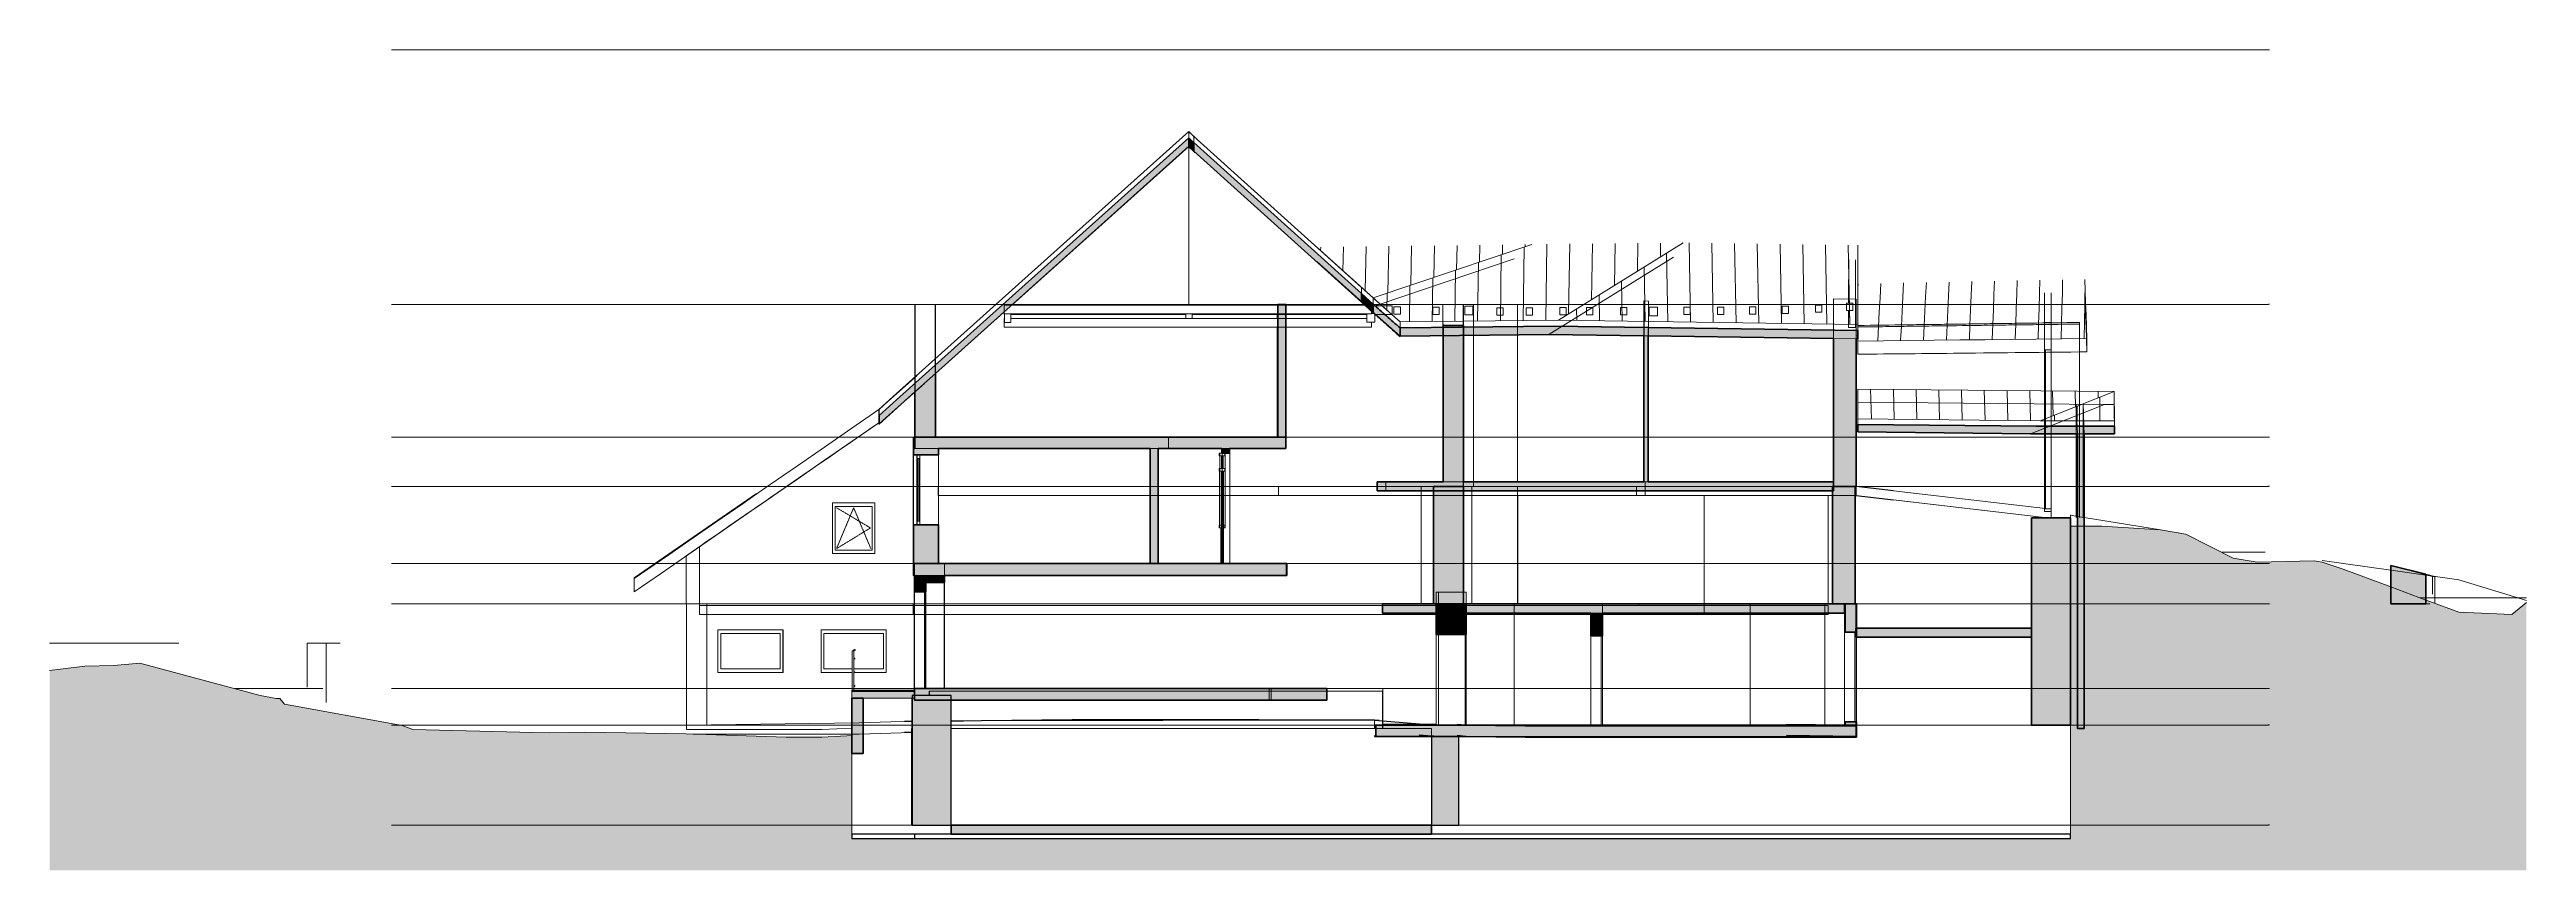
# Model space of a CAD drawing. Header units: millimetres. Extents: x -27417 to 27061, y -4000 to 14060.
import ezdxf

# ---------------------------------------------------------------- set-up
doc = ezdxf.new("R2010")
doc.units = ezdxf.units.MM
doc.linetypes.add('Verdeckt', pattern=[3, 2, -1])
for name, color, linetype, lineweight in [('A-DOOR', 31, 'Continuous', 18), ('A-FLOR', 192, 'Continuous', 18), ('A-FLOR-FNSH', 192, 'Continuous', 70), ('A-FLOR-HRAL', 11, 'Continuous', 18), ('A-FLOR-LEVL', 51, 'Continuous', 9), ('A-FLOR-MCUT', 51, 'Continuous', 18), ('A-FLOR-PATT', 8, 'Continuous', 70), ('A-GLAZ', 151, 'Continuous', 18), ('A-GLAZ-CURT', 52, 'Continuous', 18), ('A-GLAZ-CWMG', 51, 'Continuous', 18), ('A-MASS', 70, 'Continuous', 18), ('A-ROOF', 132, 'Continuous', 18), ('A-ROOF-FNSH', 132, 'Continuous', 18), ('A-ROOF-PATT', 132, 'Continuous', 18), ('A-WALL', 113, 'Continuous', 18), ('A-WALL-PATT', 111, 'Continuous', 70), ('C-BLDG-PADS', 91, 'Continuous', 18), ('C-TOPO', 7, 'Continuous', 18), ('C-TOPO-MAJR', 7, 'Continuous', 18), ('S-BEAM', 12, 'Continuous', 18), ('S-COLS', 52, 'Continuous', 18), ('S-STRS', 31, 'Continuous', 18)]:
    doc.layers.add(name, color=color, linetype=linetype, lineweight=lineweight)
doc.styles.add('Arial', font='arial.ttf', dxfattribs={"height": 3})
doc.styles.add('Arial_1', font='arial.ttf', dxfattribs={"height": 1.949673})
pattern_1 = [(45, (1236.464, -253.343), (4.27728892, 7.12834346), [32.258, -16.129]), (135, (1236.464, -253.343), (4.27658181, -7.12763635), [32.258, -16.129])]

# ---------------------------------------------------------------- blocks, each defined once
blk = doc.blocks.new('Pfosten rechteckig - 6 x 12-419947-Längsschnitt 2-2')
at = {"layer": 'A-GLAZ-CWMG'}
for p, q in [((-1682, 5179), (-1680, 5179)), ((-1682, 5119), (-1680, 5119)), ((-1680, 5119), (-1680, 5179)), ((-1680, 5179), (-1634, 5179)), ((-1644, 5119), (-1680, 5119)), ((-1605, 5119), (-1644, 5119)), ((-1634, 5179), (-1560, 5179)), ((-1560, 5119), (-1605, 5119)), ((-1560, 5179), (-1562, 5179)), ((-1562, 5119), (-1560, 5119)), ((-1560, 5179), (-1560, 5119))]:
    blk.add_line(p, q, dxfattribs=at)
blk = doc.blocks.new('Systemelement - Verglasung-421635-Längsschnitt 2-2')
at = {"layer": 'A-GLAZ-CURT'}
for p, q in [((-1614, 5119), (-1644, 5119)), ((-1644, 5119), (-1644, 4844)), ((-1644, 5119), (-1637, 5119)), ((-1637, 5119), (-1607, 5119)), ((-1637, 5119), (-1635, 5119)), ((-1635, 5119), (-1605, 5119)), ((-1635, 5119), (-1635, 4844)), ((-1614, 4844), (-1614, 5119)), ((-1607, 5119), (-1614, 5119)), ((-1605, 5119), (-1607, 5119)), ((-1605, 4844), (-1605, 5119)), ((-1644, 4844), (-1614, 4844)), ((-1637, 4844), (-1644, 4844)), ((-1637, 4844), (-1607, 4844)), ((-1635, 4844), (-1637, 4844)), ((-1637, 4844), (-1637, 4844)), ((-1637, 4844), (-1637, 4844)), ((-1635, 4844), (-1605, 4844)), ((-1614, 4844), (-1607, 4844)), ((-1607, 4844), (-1607, 4844)), ((-1607, 4844), (-1605, 4844)), ((-1607, 4844), (-1607, 4844))]:
    blk.add_line(p, q, dxfattribs=at)
blk = doc.blocks.new('Pfosten rechteckig - 6 x 12-420021-Längsschnitt 2-2')
at = {"layer": 'A-GLAZ-CWMG'}
for p, q in [((-1634, 5179), (-1680, 5179)), ((-1680, 5179), (-1680, 5179)), ((-1680, 5179), (-1634, 5179)), ((-1680, 5179), (-1680, 5119)), ((-1680, 5179), (-1680, 5119)), ((-1680, 5119), (-1680, 4844)), ((-1680, 5119), (-1680, 4844)), ((-1560, 5179), (-1634, 5179)), ((-1634, 5179), (-1560, 5179)), ((-1560, 5179), (-1560, 5179)), ((-1560, 5179), (-1560, 5179)), ((-1560, 4784), (-1560, 5179)), ((-1560, 5179), (-1560, 4784)), ((-1680, 4844), (-1680, 4784)), ((-1680, 4844), (-1680, 4784)), ((-1647, 4784), (-1680, 4784)), ((-1680, 4784), (-1680, 4784)), ((-1680, 4784), (-1647, 4784)), ((-1644, 4784), (-1647, 4784)), ((-1647, 4784), (-1644, 4784)), ((-1607, 4784), (-1644, 4784)), ((-1644, 4784), (-1607, 4784)), ((-1595, 4784), (-1607, 4784)), ((-1607, 4784), (-1595, 4784)), ((-1562, 4784), (-1595, 4784)), ((-1595, 4784), (-1562, 4784)), ((-1562, 4784), (-1562, 4784)), ((-1560, 4784), (-1562, 4784)), ((-1562, 4784), (-1562, 4784)), ((-1562, 4784), (-1560, 4784)), ((-1560, 4784), (-1560, 4784)), ((-1560, 4784), (-1560, 4784))]:
    blk.add_line(p, q, dxfattribs=at)
blk = doc.blocks.new('Systemelement - Holzverschalung-420022-Längsschnitt 2-2')
at = {"layer": 'A-GLAZ-CURT'}
for p, q in [((-1647, 4784), (-1644, 4784)), ((-1647, 3595), (-1647, 4784)), ((-1647, 4784), (-1645, 4784)), ((-1645, 4784), (-1644, 4784)), ((-1645, 4784), (-1645, 4784)), ((-1645, 4784), (-1645, 3595)), ((-1644, 4784), (-1607, 4784)), ((-1644, 4784), (-1607, 4784)), ((-1607, 4784), (-1595, 4784)), ((-1607, 4784), (-1597, 4784)), ((-1595, 4784), (-1597, 4784)), ((-1597, 4784), (-1597, 3595)), ((-1595, 3595), (-1595, 4784)), ((-1595, 4784), (-1595, 4784)), ((-1604, 3535), (-1654, 3535)), ((-1654, 3535), (-1654, 2750)), ((-1654, 3535), (-1647, 3535)), ((-1647, 3535), (-1647, 3595)), ((-1647, 3535), (-1597, 3535)), ((-1647, 3535), (-1647, 3535)), ((-1645, 3595), (-1645, 3565)), ((-1645, 3565), (-1595, 3565)), ((-1645, 3565), (-1645, 3535)), ((-1645, 3535), (-1645, 2750)), ((-1604, 2750), (-1604, 3535)), ((-1597, 3535), (-1604, 3535)), ((-1597, 3595), (-1597, 3535)), ((-1597, 3535), (-1597, 3535)), ((-1595, 3565), (-1595, 3595)), ((-1595, 3535), (-1595, 3565)), ((-1595, 2750), (-1595, 3535)), ((-1654, 2750), (-1604, 2750)), ((-1647, 2750), (-1654, 2750)), ((-1647, 2750), (-1597, 2750)), ((-1645, 2750), (-1647, 2750)), ((-1645, 2750), (-1595, 2750)), ((-1604, 2750), (-1597, 2750)), ((-1597, 2750), (-1595, 2750))]:
    blk.add_line(p, q, dxfattribs=at)
blk = doc.blocks.new('Pfosten rechteckig - 6 x 12-419829-Längsschnitt 2-2')
at = {"layer": 'A-GLAZ-CWMG'}
for p, q in [((-1569, 4844), (-1689, 4844)), ((-1689, 4844), (-1689, 4784)), ((-1689, 4844), (-1682, 4844)), ((-1689, 4784), (-1569, 4784)), ((-1689, 4784), (-1682, 4784)), ((-1682, 4784), (-1682, 4844)), ((-1682, 4844), (-1644, 4844)), ((-1644, 4784), (-1682, 4784)), ((-1644, 4844), (-1607, 4844)), ((-1607, 4784), (-1644, 4784)), ((-1607, 4844), (-1562, 4844)), ((-1562, 4784), (-1607, 4784)), ((-1569, 4784), (-1569, 4844)), ((-1562, 4844), (-1569, 4844)), ((-1569, 4784), (-1562, 4784)), ((-1562, 4844), (-1562, 4784))]:
    blk.add_line(p, q, dxfattribs=at)
blk = doc.blocks.new('Pfosten rechteckig - 6 x 12-419848-Längsschnitt 2-2')
at = {"layer": 'A-GLAZ-CWMG'}
for p, q in [((-1569, 5179), (-1689, 5179)), ((-1689, 5179), (-1689, 5119)), ((-1689, 5179), (-1682, 5179)), ((-1689, 5119), (-1569, 5119)), ((-1689, 5119), (-1682, 5119)), ((-1569, 5119), (-1569, 5179)), ((-1562, 5179), (-1569, 5179)), ((-1569, 5119), (-1562, 5119))]:
    blk.add_line(p, q, dxfattribs=at)
blk = doc.blocks.new('Pfosten rechteckig - 6 x 12-419950-Längsschnitt 2-2')
at = {"layer": 'A-GLAZ-CWMG'}
for p, q in [((-1644, 4844), (-1682, 4844)), ((-1682, 4844), (-1682, 4784)), ((-1682, 4844), (-1680, 4844)), ((-1682, 4784), (-1644, 4784)), ((-1682, 4784), (-1680, 4784)), ((-1680, 4784), (-1680, 4844)), ((-1680, 4844), (-1644, 4844)), ((-1647, 4784), (-1680, 4784)), ((-1644, 4784), (-1647, 4784)), ((-1644, 4844), (-1605, 4844)), ((-1607, 4844), (-1644, 4844)), ((-1607, 4784), (-1644, 4784)), ((-1644, 4784), (-1607, 4784)), ((-1562, 4844), (-1607, 4844)), ((-1595, 4784), (-1607, 4784)), ((-1607, 4784), (-1562, 4784)), ((-1605, 4844), (-1562, 4844)), ((-1562, 4784), (-1595, 4784)), ((-1562, 4844), (-1562, 4844)), ((-1562, 4844), (-1560, 4844)), ((-1562, 4844), (-1562, 4844)), ((-1562, 4784), (-1562, 4844)), ((-1560, 4844), (-1562, 4844)), ((-1562, 4784), (-1562, 4784)), ((-1560, 4784), (-1562, 4784)), ((-1562, 4784), (-1562, 4784)), ((-1562, 4784), (-1560, 4784)), ((-1560, 4844), (-1560, 4784))]:
    blk.add_line(p, q, dxfattribs=at)
blk = doc.blocks.new('Systemelement - Verglasung-419837-Längsschnitt 2-2')
at = {"layer": 'A-GLAZ-CURT'}
for p, q in [((-1614, 4784), (-1644, 4784)), ((-1644, 4784), (-1644, 3595)), ((-1644, 4784), (-1637, 4784)), ((-1637, 4784), (-1607, 4784)), ((-1637, 4784), (-1637, 3595)), ((-1614, 3595), (-1614, 4784)), ((-1607, 4784), (-1614, 4784)), ((-1607, 3595), (-1607, 4784)), ((-1644, 3595), (-1614, 3595)), ((-1637, 3595), (-1644, 3595)), ((-1637, 3595), (-1607, 3595)), ((-1614, 3595), (-1607, 3595))]:
    blk.add_line(p, q, dxfattribs=at)
blk = doc.blocks.new('Pfosten rechteckig - 6 x 12-V1-Längsschnitt 2-2')
at = {"layer": 'A-GLAZ-CWMG'}
for p, q in [((-1569, 3595), (-1689, 3595)), ((-1689, 3595), (-1689, 3535)), ((-1689, 3595), (-1682, 3595)), ((-1689, 3535), (-1569, 3535)), ((-1689, 3535), (-1682, 3535)), ((-1682, 3535), (-1682, 3595)), ((-1682, 3595), (-1644, 3595)), ((-1654, 3535), (-1682, 3535)), ((-1597, 3535), (-1654, 3535)), ((-1644, 3595), (-1607, 3595)), ((-1607, 3595), (-1562, 3595)), ((-1562, 3535), (-1597, 3535)), ((-1569, 3535), (-1569, 3595)), ((-1562, 3595), (-1569, 3595)), ((-1569, 3535), (-1562, 3535)), ((-1562, 3595), (-1562, 3535))]:
    blk.add_line(p, q, dxfattribs=at)
blk = doc.blocks.new('Pfosten rechteckig - 6 x 12-419849-Längsschnitt 2-2')
at = {"layer": 'A-GLAZ-CWMG'}
for p, q in [((-1644, 4844), (-1682, 4844)), ((-1682, 4844), (-1682, 4844)), ((-1682, 4844), (-1644, 4844)), ((-1682, 4844), (-1682, 4784)), ((-1682, 4844), (-1682, 4784)), ((-1682, 4784), (-1682, 3595)), ((-1682, 4784), (-1682, 3595)), ((-1607, 4844), (-1644, 4844)), ((-1644, 4844), (-1607, 4844)), ((-1562, 4844), (-1607, 4844)), ((-1607, 4844), (-1562, 4844)), ((-1562, 4844), (-1562, 4844)), ((-1562, 4844), (-1562, 4844)), ((-1562, 3535), (-1562, 4844)), ((-1562, 4844), (-1562, 3535)), ((-1682, 3595), (-1682, 3535)), ((-1682, 3595), (-1682, 3535)), ((-1654, 3535), (-1682, 3535)), ((-1682, 3535), (-1682, 3535)), ((-1682, 3535), (-1654, 3535)), ((-1597, 3535), (-1654, 3535)), ((-1654, 3535), (-1597, 3535)), ((-1562, 3535), (-1597, 3535)), ((-1597, 3535), (-1562, 3535)), ((-1562, 3535), (-1562, 3535)), ((-1562, 3535), (-1562, 3535))]:
    blk.add_line(p, q, dxfattribs=at)
blk = doc.blocks.new('Kantholz Träger - 140 x 190-422345-Längsschnitt 2-2')
at = {"layer": 'S-BEAM'}
for p, q in [((-6418, 8294), (-6418, 8433)), ((-6263, 8433), (-6418, 8433)), ((-6418, 8293), (-6418, 8294)), ((-6418, 8243), (-6418, 8293)), ((-408, 8243), (-6418, 8243)), ((-6262, 8433), (-6263, 8433)), ((-408, 8433), (-6262, 8433)), ((-405, 8433), (-408, 8433)), ((-405, 8243), (-408, 8243)), ((-225, 8433), (-405, 8433)), ((-225, 8243), (-405, 8243)), ((1515, 8433), (-225, 8433)), ((1659, 8243), (-225, 8243)), ((1516, 8433), (1515, 8433)), ((1571, 8433), (1516, 8433)), ((1659, 8433), (1571, 8433)), ((1659, 8433), (1659, 8303)), ((1659, 8303), (1659, 8243))]:
    blk.add_line(p, q, dxfattribs=at)
blk = doc.blocks.new('Kantholz Träger - 180 x 190-422673-Längsschnitt 2-2')
at = {"layer": 'S-BEAM'}
for p, q in [((-6418, 8433), (-6418, 8445)), ((-6249, 8445), (-6418, 8445)), ((-6244, 8445), (-6249, 8445)), ((-415, 8445), (-6244, 8445)), ((-405, 8445), (-415, 8445)), ((-235, 8445), (-405, 8445)), ((-234, 8445), (-235, 8445)), ((-225, 8445), (-234, 8445)), ((1501, 8445), (-225, 8445)), ((1502, 8445), (1501, 8445)), ((1514, 8445), (1502, 8445)), ((1626, 8445), (1514, 8445)), ((1659, 8445), (1626, 8445)), ((1659, 8445), (1659, 8433))]:
    blk.add_line(p, q, dxfattribs=at)
blk = doc.blocks.new('Kantholz Träger - 180 x 190-V2-Längsschnitt 2-2')
at = {"layer": 'S-BEAM'}
for p, q in [((-6418, 7953), (-6418, 8143)), ((-6414, 8143), (-6418, 8143)), ((-415, 7953), (-6418, 7953)), ((-415, 8143), (-6274, 8143)), ((-405, 8143), (-415, 8143)), ((-405, 7953), (-415, 7953)), ((-235, 8143), (-405, 8143)), ((-235, 7953), (-405, 7953)), ((-234, 8143), (-235, 8143)), ((-234, 7953), (-235, 7953)), ((-225, 8143), (-234, 8143)), ((-225, 7953), (-234, 7953)), ((1554, 8143), (-225, 8143)), ((1659, 7953), (-225, 7953)), ((1659, 8063), (1659, 7953))]:
    blk.add_line(p, q, dxfattribs=at)
blk = doc.blocks.new('Holzträger - 180 x 220-455513-Längsschnitt 2-2')
at = {"layer": 'S-COLS'}
for p, q in [((3683, 8450), (3683, 8084)), ((3903, 8450), (3683, 8450)), ((3903, 8086), (3903, 8450)), ((3683, 8084), (3683, 7953)), ((3683, 7953), (3683, 7771)), ((3683, 7771), (3683, 4550)), ((3903, 7956), (3903, 8086)), ((3903, 7773), (3903, 7956)), ((3903, 4550), (3903, 7773)), ((3683, 4550), (3683, 4450)), ((3903, 4450), (3683, 4450)), ((3903, 4450), (3903, 4550))]:
    blk.add_line(p, q, dxfattribs=at)
blk = doc.blocks.new('FP_3-Längsschnitt 2-2')
at = {"layer": 'A-ROOF-PATT'}
for p, q in [((-14557, 2437), (-11867, 4291)), ((-14557, 2433), (-11867, 4289)), ((-14557, 2429), (-11867, 4287))]:
    blk.add_line(p, q, dxfattribs=at)
blk = doc.blocks.new('FP_4-Längsschnitt 2-2')
at = {"layer": 'A-ROOF-PATT'}
for p, q in [((1742, 8554), (1695, 8595)), ((1721, 8572), (1695, 8594)), ((1747, 8549), (1721, 8572))]:
    blk.add_line(p, q, dxfattribs=at)
blk = doc.blocks.new('FP_5-Längsschnitt 2-2')
at = {"layer": 'A-ROOF-PATT'}
for p, q in [((12358, 8815), (12363, 8903)), ((12358, 8813), (12358, 8815)), ((12845, 8598), (12863, 8914)), ((12863, 8914), (12863, 8914)), ((13346, 8612), (13362, 8924)), ((13847, 8626), (13862, 8935)), ((14348, 8640), (14362, 8945)), ((14849, 8654), (14861, 8955)), ((15350, 8668), (15361, 8966)), ((15851, 8682), (15861, 8976)), ((16352, 8695), (16361, 8986)), ((16853, 8709), (16860, 8996)), ((17348, 8444), (17356, 8814)), ((12810, 7968), (12827, 8283)), ((12827, 8283), (12845, 8598)), ((13313, 7977), (13329, 8294)), ((13329, 8294), (13346, 8612)), ((13816, 7985), (13832, 8305)), ((13832, 8305), (13847, 8626)), ((14319, 7994), (14334, 8317)), ((14334, 8317), (14348, 8640)), ((14822, 8002), (14836, 8328)), ((14836, 8328), (14849, 8654)), ((15326, 8010), (15338, 8339)), ((15338, 8339), (15350, 8668)), ((15829, 8019), (15840, 8350)), ((15840, 8350), (15851, 8682)), ((16332, 8027), (16342, 8361)), ((16342, 8361), (16352, 8695)), ((16835, 8036), (16844, 8372)), ((16844, 8372), (16853, 8709)), ((17339, 8075), (17348, 8444)), ((12792, 7653), (12810, 7968)), ((13296, 7659), (13313, 7977)), ((13800, 7665), (13816, 7985)), ((14305, 7671), (14319, 7994)), ((14809, 7676), (14822, 8002)), ((15313, 7682), (15326, 8010)), ((15817, 7688), (15829, 8019)), ((16322, 7694), (16332, 8027)), ((16826, 7700), (16835, 8036)), ((17330, 7705), (17339, 8075))]:
    blk.add_line(p, q, dxfattribs=at)
blk = doc.blocks.new('Drehflügel 1-flg - Variabel - Drehflügel 1-flg - Variabel-523802-Längsschnitt 2-2')
at = {"layer": 'A-DOOR'}
for p, q in [((-8167, 2130), (-8169, 2130)), ((-8169, 2130), (-8169, 0)), ((-8167, 2130), (-8167, 0)), ((-8142, 2130), (-8167, 2130)), ((-8142, 0), (-8142, 2130)), ((-8169, 0), (-8167, 0)), ((-8167, 0), (-8142, 0))]:
    blk.add_line(p, q, dxfattribs=at)
blk = doc.blocks.new('Fenster 1-flg - Variabel - Fenster 1-flg - Variabel-531512-Längsschnitt 2-2')
at = {"layer": 'A-GLAZ'}
for p, q in [((-9263, 4090), (-10198, 4090)), ((-10198, 2970), (-10198, 4090)), ((-10138, 4010), (-10138, 3050)), ((-10138, 4010), (-9323, 4010)), ((-9323, 3050), (-9323, 4010)), ((-9263, 4090), (-9263, 2970)), ((-9263, 2970), (-10198, 2970)), ((-10138, 3050), (-9323, 3050))]:
    blk.add_line(p, q, dxfattribs=at)
at = {"layer": 'A-GLAZ', "linetype": 'Verdeckt'}
for p, q in [((-10108, 3980), (-9362, 3535)), ((-9731, 3980), (-10108, 3080)), ((-9353, 3080), (-9731, 3980)), ((-9362, 3535), (-10108, 3080))]:
    blk.add_line(p, q, dxfattribs=at)
blk = doc.blocks.new('Fenster 1-flg - Variabel - Fenster 1-flg - Variabel-530779-Längsschnitt 2-2')
at = {"layer": 'A-GLAZ'}
for p, q in [((-9016, 1295), (-10446, 1295)), ((-10446, 355), (-10446, 1295)), ((-10386, 1215), (-10386, 435)), ((-10386, 1215), (-9076, 1215)), ((-10386, 1215), (-10386, 435)), ((-9076, 435), (-9076, 1215)), ((-9016, 1295), (-9016, 355)), ((-9016, 1295), (-9016, 355)), ((-9016, 1295), (-9016, 1295)), ((-9765, 355), (-10446, 355)), ((-10386, 435), (-9765, 435)), ((-9725, 435), (-9076, 435)), ((-9724, 355), (-9725, 355)), ((-9016, 355), (-9707, 355)), ((-9016, 355), (-9016, 355))]:
    blk.add_line(p, q, dxfattribs=at)
blk = doc.blocks.new('Fenster 1-flg - Variabel - Fenster 1-flg - Variabel-V6-Längsschnitt 2-2')
at = {"layer": 'A-GLAZ'}
for p, q in [((-11286, 1295), (-12715, 1295)), ((-12715, 355), (-12715, 1295)), ((-12655, 1215), (-12655, 435)), ((-12655, 1215), (-11345, 1215)), ((-12655, 1215), (-12655, 435)), ((-11345, 435), (-11345, 1215)), ((-11285, 1295), (-11286, 1295)), ((-11285, 1295), (-11285, 355)), ((-11285, 1295), (-11285, 355)), ((-11285, 1295), (-11285, 1295)), ((-11286, 355), (-12715, 355)), ((-12655, 435), (-11345, 435)), ((-11285, 355), (-11286, 355)), ((-11285, 355), (-11285, 355))]:
    blk.add_line(p, q, dxfattribs=at)
blk = doc.blocks.new('Fenster 1-flg - Variabel - Fenster 1-flg - Variabel-531468-Längsschnitt 2-2')
at = {"layer": 'A-GLAZ'}
for p, q in [((-8335, 5145), (-8338, 5145)), ((-8338, 3605), (-8338, 5145)), ((-8337, 5065), (-8337, 3685)), ((-8337, 5065), (-8335, 5065)), ((-8275, 5145), (-8335, 5145)), ((-8335, 5145), (-8335, 5065)), ((-8335, 5065), (-8275, 5065)), ((-8322, 5065), (-8322, 3685)), ((-8290, 5065), (-8320, 5065)), ((-8320, 5065), (-8320, 3685)), ((-8290, 3685), (-8290, 5065)), ((-8277, 5065), (-8277, 3685)), ((-8275, 5065), (-8275, 5145)), ((-8335, 3605), (-8338, 3605)), ((-8337, 3685), (-8335, 3685)), ((-8275, 3685), (-8335, 3685)), ((-8335, 3685), (-8335, 3605)), ((-8335, 3605), (-8275, 3605)), ((-8320, 3685), (-8290, 3685)), ((-8275, 3605), (-8275, 3685))]:
    blk.add_line(p, q, dxfattribs=at)
blk = doc.blocks.new('Drehflügel 1-flg - Variabel - Drehflügel 1-flg - Variabel-535676-Längsschnitt 2-2')
at = {"layer": 'A-DOOR'}
for p, q in [((12298, 1240), (12288, 1240)), ((12288, 1240), (12288, -730)), ((12298, 1240), (12298, -730)), ((12323, 1240), (12298, 1240)), ((12323, -730), (12323, 1240)), ((12288, -730), (12298, -730)), ((12298, -730), (12323, -730))]:
    blk.add_line(p, q, dxfattribs=at)
blk = doc.blocks.new('Drehflügel 1-flg - Variabel - Drehflügel 1-flg - Variabel-535595-Längsschnitt 2-2')
at = {"layer": 'A-DOOR'}
for p, q in [((6711, 1160), (6711, -811)), ((6736, 1160), (6711, 1160)), ((6736, -811), (6736, 1160)), ((6711, -811), (6736, -811))]:
    blk.add_line(p, q, dxfattribs=at)
blk = doc.blocks.new('Drehflügel 1-flg - Variabel - Drehflügel 1-flg - Variabel-535766-Längsschnitt 2-2')
at = {"layer": 'A-DOOR'}
for p, q in [((3718, 1194), (3718, -800)), ((3743, 1194), (3718, 1194)), ((3743, -800), (3743, 1194)), ((3718, -800), (3743, -800))]:
    blk.add_line(p, q, dxfattribs=at)
blk = doc.blocks.new('Drehflügel 2-flg - Variabel - Drehflügel 2-flg - Variabel-538625-Längsschnitt 2-2')
at = {"layer": 'A-DOOR'}
for p, q in [((16458, 7399), (16458, 7450)), ((16458, 7450), (16483, 7450)), ((16458, 6549), (16458, 7399)), ((16483, 7450), (16483, 7399)), ((16483, 7399), (16483, 6549)), ((16458, 5893), (16458, 6549)), ((16483, 6549), (16483, 5893)), ((16458, 5774), (16458, 5893)), ((16458, 5742), (16458, 5774)), ((16458, 5608), (16458, 5742)), ((16458, 3967), (16458, 5608)), ((16483, 5893), (16483, 5774)), ((16483, 5774), (16483, 5737)), ((16483, 5737), (16483, 5608)), ((16483, 5608), (16483, 3965)), ((16458, 3959), (16458, 3967)), ((16458, 3959), (16483, 3959)), ((16483, 3965), (16483, 3959))]:
    blk.add_line(p, q, dxfattribs=at)
blk = doc.blocks.new('Kantholz Träger - 140 x 160-538846-Längsschnitt 2-2')
at = {"layer": 'S-BEAM'}
for p, q in [((9408, 8392), (9268, 8392)), ((9268, 8392), (9268, 8232)), ((9268, 8232), (9408, 8232)), ((9408, 8232), (9408, 8392))]:
    blk.add_line(p, q, dxfattribs=at)
blk = doc.blocks.new('Kantholz Träger - 180 x 190-539688-Längsschnitt 2-2')
at = {"layer": 'S-BEAM'}
for p, q in [((7948, 8392), (7768, 8392)), ((7768, 8392), (7768, 8202)), ((7768, 8202), (7948, 8202)), ((7948, 8202), (7948, 8392))]:
    blk.add_line(p, q, dxfattribs=at)
blk = doc.blocks.new('Kantholz Träger - 140 x 160-V7-Längsschnitt 2-2')
at = {"layer": 'S-BEAM'}
for p, q in [((7278, 8382), (7138, 8382)), ((7138, 8382), (7138, 8222)), ((7138, 8222), (7278, 8222)), ((7278, 8222), (7278, 8382))]:
    blk.add_line(p, q, dxfattribs=at)
blk = doc.blocks.new('Kantholz Träger - 180 x 190-V8-Längsschnitt 2-2')
at = {"layer": 'S-BEAM'}
for p, q in [((3888, 8412), (3708, 8412)), ((3708, 8412), (3708, 8222)), ((3708, 8222), (3888, 8222)), ((3888, 8222), (3888, 8412))]:
    blk.add_line(p, q, dxfattribs=at)
blk = doc.blocks.new('Kantholz Träger - 180 x 190-540965-Längsschnitt 2-2')
at = {"layer": 'S-BEAM'}
for p, q in [((1554, 8243), (1554, 8063)), ((1718, 8253), (1659, 8253)), ((1734, 8253), (1718, 8253)), ((1734, 8239), (1734, 8253)), ((1734, 8063), (1734, 8239)), ((1554, 8063), (1734, 8063))]:
    blk.add_line(p, q, dxfattribs=at)
blk = doc.blocks.new('Kantholz Träger - 140 x 190-541310-Längsschnitt 2-2')
at = {"layer": 'S-BEAM'}
for p, q in [((-2424, 8243), (-2424, 8143)), ((-2284, 8143), (-2284, 8243))]:
    blk.add_line(p, q, dxfattribs=at)
blk = doc.blocks.new('Kantholz Träger - 140 x 190-540832-Längsschnitt 2-2')
at = {"layer": 'S-BEAM'}
for p, q in [((-6414, 8243), (-6414, 8053)), ((-6274, 8053), (-6274, 8243)), ((-6414, 8053), (-6274, 8053))]:
    blk.add_line(p, q, dxfattribs=at)
blk = doc.blocks.new('Kantholz Träger - 140 x 190-541551-Längsschnitt 2-2')
at = {"layer": 'S-BEAM'}
for p, q in [((-6418, 8234), (-6418, 8243)), ((-6414, 8234), (-6418, 8234)), ((-2424, 8234), (-6274, 8234)), ((-417, 8234), (-2284, 8234)), ((-416, 8234), (-416, 8234)), ((-405, 8234), (-416, 8234)), ((-237, 8234), (-405, 8234)), ((-234, 8234), (-237, 8234)), ((-225, 8234), (-234, 8234)), ((1554, 8234), (-225, 8234)), ((1695, 8424), (1659, 8424)), ((1735, 8424), (1695, 8424)), ((1739, 8234), (1734, 8234)), ((1886, 8424), (1735, 8424)), ((1748, 8234), (1739, 8234)), ((1950, 8234), (1748, 8234)), ((1887, 8424), (1886, 8424)), ((1886, 8424), (1886, 8424)), ((2114, 8424), (1887, 8424)), ((2101, 8234), (1950, 8234)), ((2101, 8234), (2101, 8234)), ((2114, 8234), (2101, 8234)), ((2114, 8424), (2114, 8234))]:
    blk.add_line(p, q, dxfattribs=at)
blk = doc.blocks.new('Geländer - 8 x 40mm-623154-Längsschnitt 2-2')
at = {"layer": 'A-FLOR-HRAL'}
for p, q in [((-9765, -30), (-9765, 830)), ((-9725, 830), (-9765, 830)), ((-9725, -30), (-9725, 830))]:
    blk.add_line(p, q, dxfattribs=at)
blk = doc.blocks.new('Geländer - Geländer-623092-Längsschnitt 2-2')
at = {"layer": 'A-FLOR-HRAL'}
for centre, radius, start, end in [((-9715, 850), 20, 360, 180), ((-9715, 850), 20, 180, 0), ((-9715, 660), 10, 0, 180), ((-9715, 660), 10, 180, 360), ((-9715, 360), 10, 360, 180), ((-9715, 360), 10, 180, 360), ((-9715, 60), 10, 360, 180), ((-9715, 60), 10, 180, 360)]:
    blk.add_arc(centre, radius, start, end, dxfattribs=at)
blk.add_blockref('Geländer - 8 x 40mm-623154-Längsschnitt 2-2', (0, 0))
blk = doc.blocks.new('Ebene - Beschriftung Ebene-25273-Längsschnitt 2-2')
at = {"layer": 'A-FLOR-LEVL'}
blk.add_hatch(color=256, dxfattribs=at).paths.add_polyline_path([(21390, 5), (21390, 0), (21385, 5)], flags=0)
for p, q in [((21385, 5), (21410, 5)), ((21390, 0), (21390, 10))]:
    blk.add_line(p, q, dxfattribs=at)

msp = doc.modelspace()

# ---------------------------------------------------------------- hatches: boundary and pattern name
at = {"layer": 'A-FLOR-PATT', "lineweight": 18, "transparency": 33554534}
for points in [[(-3030, 5280), (-225, 5280), (-225, 5530), (-8384, 5530), (-8384, 5280), (-3210, 5280)], [(6632, 4350), (11821, 4350), (11821, 4550), (1786, 4550), (1786, 4350), (3227, 4350)], [(-200, 2490), (-200, 2750), (-8415, 2750), (-8415, 2490), (-3583, 2490)], [(12073, 1664), (12073, 1864), (1898, 1864), (1898, 1664), (10037, 1664)], [(12323, 1133), (16173, 1133), (16173, 1333), (12323, 1333)], [(-178, -250), (675, -250), (675, 0), (-8392, 0), (-8392, -250), (-3583, -250)], [(10936, -1066), (12323, -1066), (12323, -816), (10936, -816), (5041, -815), (3740, -800), (1755, -800), (1755, -1050), (3740, -1050), (5041, -1065), (6632, -1065)], [(-7584, -3200), (2978, -3200), (2978, -3000), (-7584, -3000)]]:
    msp.add_hatch(color=256, dxfattribs=at).paths.add_polyline_path(points, flags=0)
at = {"layer": 'A-MASS'}
h = msp.add_hatch(color=256, dxfattribs=at)
h.paths.add_polyline_path([(-7584, -3000), (-7584, -150), (-8444, -150), (-8444, -3000)], flags=0)
h.paths.add_polyline_path([(3578, -3000), (3578, -1050), (2978, -1050), (2978, -3000)], flags=0)
at = {"layer": 'A-ROOF-PATT', "transparency": 33554534}
for points in [[(-9172, 5817), (-8622, 6317), (-2362, 11932), (-2362, 12120), (-8717, 6419), (-9172, 6006)], [(-2252, 11814), (-2252, 12009), (-2362, 12115), (-2362, 11920)], [(1438, 8503), (1438, 8691), (-2252, 12014), (-2252, 11825), (542, 9310)], [(1695, 8271), (1695, 8459), (1438, 8691), (1438, 8502), (1525, 8424)], [(2286, 7749), (2286, 7936), (1950, 8234), (1695, 8460), (1695, 8273), (1892, 8098), (2089, 7924), (2221, 7807)], [(12358, 7694), (12358, 7880), (5684, 7974), (2286, 7939), (2286, 7756), (5559, 7790), (12321, 7695)], [(17998, 5605), (17998, 5771), (16280, 5775), (12358, 5814), (12358, 5647), (16155, 5609), (17334, 5606)]]:
    msp.add_hatch(color=256, dxfattribs=at).paths.add_polyline_path(points, flags=0)
at = {"layer": 'A-ROOF-PATT'}
h = msp.add_hatch(dxfattribs=at)
h.set_pattern_fill('FP_2', color=256, style=0, pattern_type=2)
h.set_pattern_definition([(135.959, (-2358.419, 12252.524), (-0.6612298, -0.0004604), [])])
edge = h.paths.add_edge_path(flags=0)
edge.add_line((-2224, 12123), (-2357, 12252))
edge.add_line((-2357, 12252), (-2362, 12254))
edge.add_line((-2362, 12254), (-2252, 12148))
edge.add_line((-2252, 12148), (-2224, 12123))
h = msp.add_hatch(dxfattribs=at)
h.set_pattern_fill('FP_3', color=256, style=0, pattern_type=2)
h.set_pattern_definition([(138.002, (-2284.702, 12176.604), (-0.181289369, 0.0004057798), [])])
h.paths.add_polyline_path([(1695, 8595), (386, 9774), (-2224, 12123), (-2252, 12148), (1438, 8826), (1695, 8595)], flags=0)
h = msp.add_hatch(dxfattribs=at)
h.set_pattern_fill('FP_5', color=256, style=0, pattern_type=2)
h.set_pattern_definition([(89.162, (7519.5, 9958.7), (-499.962, 0.0001), [])])
h.paths.add_polyline_path([(2286, 8070), (5773, 8105), (8512, 9808), (5185, 9774), (1695, 8595), (2221, 8128)], flags=0)
h = msp.add_hatch(dxfattribs=at)
h.set_pattern_fill('FP_6', color=256, style=0, pattern_type=2)
h.set_pattern_definition([(91.067, (9151.6, 9328.5), (-499.935, -0.002), [])])
h.paths.add_polyline_path([(12358, 8012), (12358, 9754), (8512, 9808), (5773, 8105), (11739, 8021)], flags=0)
h = msp.add_hatch(dxfattribs=at)
h.set_pattern_fill('FP_7', color=256, style=0, pattern_type=2)
h.set_pattern_definition([(88.874, (5087.8, 12142.45), (-499.934, -0.003), [])])
h.paths.add_polyline_path([(1695, 8595), (1695, 8595), (5185, 9774), (457, 9710), (1588, 8691)], flags=0)
h = msp.add_hatch(dxfattribs=at)
h.set_pattern_fill('FP_4', color=256, style=0, pattern_type=2)
h.set_pattern_definition([(137.941, (-346.022, 10430.461), (-0.619536116, 3.294e-05), [])])
h.paths.add_polyline_path([(1695, 8594), (1695, 8595), (1438, 8826), (1695, 8594)], flags=0)
h = msp.add_hatch(dxfattribs=at)
h.set_pattern_fill('FP_9', color=256, style=0, pattern_type=2)
h.set_pattern_definition([(91.329, (15163.5, 5422.86), (-499.94, 0.0007), [])])
h.paths.add_polyline_path([(16369, 5894), (17992, 6534), (12358, 6590), (12358, 5934), (13442, 5923)], flags=0)
h = msp.add_hatch(dxfattribs=at)
h.set_pattern_fill('FP_1', color=256, style=0, pattern_type=2)
h.set_pattern_definition([(42.306, (-5781.017, 9203.797), (-2.8867757, -8.08e-05), [])])
h.paths.add_polyline_path([(-9175, 6141), (-9172, 6141), (-8785, 6494)], flags=0)
h = msp.add_hatch(dxfattribs=at)
h.set_pattern_fill('FP_8', color=256, style=0, pattern_type=2)
h.set_pattern_definition([(90.276, (15185.1, 4280.9), (-500, 0.001), [])])
h.paths.add_polyline_path([(17998, 5890), (17992, 6534), (16369, 5894), (17992, 5890)], flags=0)
at = {"layer": 'A-WALL-PATT', "lineweight": 18, "transparency": 33554534}
for points in [[(-225, 5530), (-225, 8450), (-405, 8450), (-405, 5530)], [(3682, 4550), (3682, 7988), (3232, 7991), (3232, 4550)], [(7745, 4550), (7745, 7759), (7645, 7761), (7645, 4550)], [(12321, 4450), (12321, 7695), (11821, 7702), (11821, 4450)], [(-8384, 5530), (-7934, 5530), (-7934, 6934), (-8384, 6531), (-8384, 6103)], [(17334, -880), (17334, 5606), (17184, 5606), (17184, -880)], [(-3030, 2750), (-3030, 5280), (-3210, 5280), (-3210, 2750)], [(-1464, 5179), (-1464, 5280), (-1634, 5280), (-1634, 5179)], [(3682, 1864), (3682, 4450), (3022, 4450), (3022, 1864), (3227, 1864)], [(12300, 1864), (12300, 4450), (11800, 4450), (11800, 1864)], [(16173, -800), (17033, -800), (17033, 3758), (16173, 3758), (16173, -310)], [(-7839, 2336), (-7732, 2336), (-7732, 2490), (-8392, 2490), (-8392, 2336), (-8142, 2336)], [(-8142, 2130), (-8142, 2336), (-8392, 2336), (-8392, 2130)], [(24850, 1864), (24850, 2517), (24077, 2706), (24077, 1864)], [(3083, 1194), (3743, 1194), (3743, 1864), (3083, 1864)], [(6486, 1160), (6736, 1160), (6736, 1664), (6486, 1664)], [(-9771, -1430), (-9521, -1430), (-9521, -212), (-9771, -212), (-9771, -310)]]:
    msp.add_hatch(color=256, dxfattribs=at).paths.add_polyline_path(points, flags=0)
h = msp.add_hatch(color=256, dxfattribs=at)
h.paths.add_polyline_path([(-7865, 2750), (-7865, 3605), (-8415, 3605), (-8415, 2750)], flags=0)
h.paths.add_polyline_path([(-8415, 5145), (-7865, 5145), (-7865, 5280), (-8415, 5280)], flags=0)
h = msp.add_hatch(color=256, dxfattribs=at)
h.paths.add_polyline_path([(12073, -800), (12323, -800), (12323, -730), (12073, -730)], flags=0)
h.paths.add_polyline_path([(12073, 1240), (12323, 1240), (12323, 1864), (12073, 1864)], flags=0)
at = {"layer": 'C-TOPO'}
for points in [[(19011, -4000), (27061, -4000), (27061, 1898), (26739, 1633), (25571, 1680), (24850, 1949), (24850, 1864), (24077, 1864), (24077, 2238), (23030, 2630), (22571, 2782), (22394, 2811), (21136, 2785), (20612, 2874), (19571, 3398), (19011, 3492), (17719, 3572), (17334, 3574), (17334, -880), (17184, -880), (17184, 3574), (17033, 3573), (17033, -4000), (17719, -4000)], [(-13414, -4000), (-9771, -4000), (-9771, -1032), (-9883, -1038), (-10429, -1065), (-11216, -1066), (-13414, -995), (-15632, -959), (-16429, -975), (-16782, -962), (-19429, -896), (-19661, -808), (-22246, -338), (-22349, -220), (-22429, -219), (-22782, -149), (-25429, 557), (-26001, 508), (-26640, 493), (-27417, 402), (-27417, -4000), (-13797, -4000)]]:
    msp.add_hatch(color=256, dxfattribs=at).paths.add_polyline_path(points, flags=0)
h = msp.add_hatch(color=256, dxfattribs=at)
h.paths.add_polyline_path([(17184, -880), (17334, -880), (17334, 3574), (17248, 3574), (17184, 3574), (17184, -310)], flags=0)
h.paths.add_polyline_path([(24850, 1864), (24850, 1949), (24077, 2238), (24077, 1864)], flags=0)
h = msp.add_hatch(dxfattribs=at)
h.set_pattern_fill('FP_10', color=256, style=0, pattern_type=2)
h.set_pattern_definition(pattern_1)
h.paths.add_polyline_path([(-8392, -4000), (-8392, -3300), (-9771, -3300), (-9771, -4000), (-8532, -4000)], flags=0)
h = msp.add_hatch(dxfattribs=at)
h.set_pattern_fill('FP_10', color=256, style=0, pattern_type=2)
h.set_pattern_definition(pattern_1)
h.paths.add_polyline_path([(16718, -4000), (17033, -4000), (17033, -3300), (-8392, -3300), (-8392, -4000), (13442, -4000)], flags=0)
at = {"layer": 'S-STRS'}
h = msp.add_hatch(dxfattribs=at)
h.set_pattern_fill('FP_12', color=256, style=0, pattern_type=2)
h.set_pattern_definition([(0, (1179.314, -310.493), (0, 3), [])])
h.paths.add_polyline_path([(-9771, -60), (-8392, -60), (-8392, -30), (-9771, -30)], flags=0)
h = msp.add_hatch(dxfattribs=at)
h.set_pattern_fill('FP_11', color=256, style=0, pattern_type=2)
h.set_pattern_definition([(45, (1179.314, -310.493), (-1.7960512, 1.7960512), []), (45, (1181.11, -310.493), (-1.7960512, 1.7960512), [1.27, -1.27])])
h.paths.add_polyline_path([(-9771, -212), (-8392, -212), (-8392, -60), (-9771, -60)], flags=0)

# ---------------------------------------------------------------- linework, layer by layer
at = {"layer": 'A-FLOR'}
for p, q in [((-3030, 5280), (-1464, 5280)), ((-7871, 4450), (-7871, 4250)), ((3022, 4450), (-7871, 4450)), ((-385, 4450), (-385, 4250)), ((1976, 4550), (1976, 4350)), ((3672, 4550), (3672, 4350)), ((3672, 4550), (3673, 4550)), ((3674, 4550), (3674, 4350)), ((3865, 4450), (3682, 4450)), ((11800, 4450), (3903, 4450)), ((7653, 4550), (7653, 4550)), ((7745, 4550), (7653, 4550)), ((7675, 4250), (7675, 4550)), ((12321, 4450), (12321, 4250)), ((-7871, 4250), (3014, 4250)), ((3014, 4250), (12321, 4250)), ((16608, 3950), (13143, 4354)), ((16608, 3900), (16608, 3750)), ((16522, 3760), (16608, 3750)), ((-8419, 2490), (-8419, 2750)), ((-219, 2750), (-219, 2490)), ((-8415, 2490), (-8419, 2490)), ((-8392, 2490), (-7732, 2490)), ((-13118, 1864), (-13118, 1629)), ((-8394, 1829), (-13118, 1829)), ((-8419, 1864), (-8419, 1629)), ((-8395, 1864), (-8394, 1864)), ((-8394, 1864), (-8169, 1864)), ((-8394, 1829), (-8169, 1829)), ((-8142, 1864), (1898, 1864)), ((-8142, 1829), (4798, 1829)), ((3670, 1864), (3670, 1629)), ((11706, 1829), (3670, 1829)), ((3672, 1864), (3672, 1629)), ((3674, 1864), (3674, 1664)), ((6486, 1664), (6736, 1664)), ((7536, 1864), (7536, 1829)), ((8972, 1864), (8972, 1664)), ((8972, 1829), (8972, 1629)), ((11705, 1829), (11705, 1629)), ((12052, 1864), (12052, 1664)), ((-8394, 1629), (-13118, 1629)), ((-8169, 1629), (-8394, 1629)), ((3743, 1629), (-8142, 1629)), ((11706, 1629), (3743, 1629)), ((12304, 1333), (12304, 1240)), ((12304, 1333), (12323, 1333)), ((-8395, 0), (-8395, -30)), ((-590, 0), (-590, -250)), ((-550, 0), (-550, -250)), ((670, 0), (670, -250)), ((-13410, -800), (-13411, -800)), ((-13409, -800), (-13410, -800)), ((-9610, -750), (-13409, -800)), ((-13409, -900), (-13409, -800)), ((-9771, -1002), (-9610, -1000)), ((-8451, -712), (-9610, -750)), ((-9610, -1000), (-8451, -962)), ((1722, -690), (-7584, -710)), ((1722, -875), (1722, -690)), ((1726, -800), (1722, -690)), ((1725, -1029), (1726, -1050)), ((12309, -800), (12309, -1050)), ((12309, -800), (12323, -816)), ((12323, -1066), (12309, -1050)), ((-7592, -3000), (-7592, -3200))]:
    msp.add_line(p, q, dxfattribs=at)
at = {"layer": 'A-FLOR', "lineweight": 25}
for p, q in [((13143, 4354), (12321, 4450)), ((12320, 4250), (12321, 4250)), ((12321, 4250), (13143, 4154)), ((-9610, -750), (-9610, -750)), ((-9610, -1000), (-9610, -1000)), ((-8609, -717), (-8452, -712)), ((-8453, -962), (-8609, -967)), ((-7584, -708), (-4928, -680)), ((-7584, -708), (-7318, -706)), ((1722, -690), (-4928, -680)), ((-4928, -680), (-819, -680)), ((-819, -680), (1722, -690)), ((1722, -690), (1831, -690)), ((1722, -690), (3073, -800)), ((1755, -800), (1726, -800)), ((1726, -1050), (1755, -1050)), ((3073, -1050), (2707, -1020)), ((3073, -800), (2990, -783)), ((2990, -1033), (3073, -1050)), ((3542, -782), (3718, -798)), ((3736, -1050), (3542, -1032)), ((3736, -800), (5041, -815)), ((5041, -1065), (3736, -1050)), ((3743, -800), (3740, -800)), ((3740, -1050), (12309, -1050)), ((6711, -800), (3743, -800)), ((12073, -800), (6736, -800)), ((10784, -783), (12059, -797)), ((12309, -1050), (10784, -1033)), ((12309, -800), (10936, -816)), ((10936, -1066), (12309, -1050)), ((12059, -797), (12309, -800))]:
    msp.add_line(p, q, dxfattribs=at)
at = {"layer": 'A-FLOR-FNSH', "color": 7}
for p, q in [((-225, 5530), (-8384, 5530)), ((-8384, 5530), (-8384, 5280)), ((-225, 5280), (-225, 5530)), ((-7865, 5280), (-3210, 5280)), ((-3030, 5280), (-1634, 5280)), ((-1464, 5280), (-225, 5280)), ((3232, 4550), (1786, 4550)), ((1786, 4550), (1786, 4350)), ((7645, 4550), (3682, 4550)), ((11821, 4550), (7745, 4550)), ((11821, 4350), (11821, 4550)), ((1786, 4350), (11821, 4350)), ((-200, 2750), (-8415, 2750)), ((-8415, 2750), (-8415, 2490)), ((-200, 2490), (-200, 2750)), ((-8415, 2490), (-8392, 2490)), ((-7732, 2490), (-200, 2490)), ((12073, 1864), (1898, 1864)), ((1898, 1864), (1898, 1664)), ((1898, 1664), (6486, 1664)), ((6736, 1664), (12073, 1664)), ((12073, 1664), (12073, 1864)), ((16173, 1333), (12323, 1333)), ((12323, 1333), (12323, 1133)), ((12323, 1133), (16173, 1133)), ((675, 0), (-8392, 0)), ((-8392, 0), (-8392, -250)), ((675, -250), (675, 0)), ((-8392, -250), (675, -250)), ((3740, -800), (1755, -800)), ((1755, -800), (1755, -1050)), ((1755, -1050), (3740, -1050)), ((5041, -815), (3740, -800)), ((3740, -1050), (5041, -1065)), ((10936, -816), (5041, -815)), ((5041, -1065), (10936, -1066)), ((12323, -816), (10936, -816)), ((10936, -1066), (12323, -1066)), ((12323, -1066), (12323, -816)), ((2978, -3000), (-7584, -3000)), ((-7584, -3000), (-7584, -3200)), ((-7584, -3200), (2978, -3200)), ((2978, -3200), (2978, -3000))]:
    msp.add_line(p, q, dxfattribs=at)
at = {"layer": 'A-FLOR-LEVL', "linetype": 'Verdeckt'}
for p, q in [((-19898, 14050), (21390, 14050)), ((-19898, 8450), (21390, 8450)), ((-19898, 5530), (21390, 5530)), ((-19898, 4450), (21390, 4450)), ((-19898, 2750), (21390, 2750)), ((-19898, 1864), (21390, 1864)), ((-19898, 0), (21390, 0)), ((-19898, -800), (21390, -800)), ((-19898, -3000), (21390, -3000))]:
    msp.add_line(p, q, dxfattribs=at)
at = {"layer": 'A-FLOR-MCUT'}
for p, q in [((3672, 4550), (3232, 4550)), ((7653, 4550), (7653, 4550))]:
    msp.add_line(p, q, dxfattribs=at)
at = {"layer": 'A-MASS'}
for p, q in [((-8452, -212), (-8452, -712)), ((-8452, -875), (-8456, -875)), ((-8456, -875), (-8456, -962)), ((-8456, -962), (-8456, -965)), ((-8456, -965), (-8456, -3000)), ((-8452, -712), (-8452, -800)), ((-8452, -800), (-8452, -875)), ((-2087, -875), (-7584, -875)), ((1725, -875), (-2087, -875)), ((1755, -875), (1725, -875)), ((2978, -875), (1755, -875)), ((2978, -1050), (2978, -875)), ((2978, -1050), (2978, -3000)), ((-8456, -3000), (-8444, -3000)), ((2978, -3000), (-7584, -3000))]:
    msp.add_line(p, q, dxfattribs=at)
at = {"layer": 'A-MASS', "lineweight": 25}
for p, q in [((-8444, -150), (-8444, -3000)), ((-7584, -150), (-8444, -150)), ((-7584, -3000), (-7584, -150)), ((3578, -1050), (2978, -1050)), ((2978, -1050), (2978, -3000)), ((3578, -3000), (3578, -1050)), ((-8444, -3000), (-7584, -3000)), ((2978, -3000), (3578, -3000))]:
    msp.add_line(p, q, dxfattribs=at)
at = {"layer": 'A-ROOF', "color": 7, "lineweight": 70}
for p, q in [((-8717, 6419), (-2362, 12120)), ((-2362, 12120), (-2362, 11920)), ((-2362, 12115), (-2252, 12009)), ((-2252, 12014), (-2252, 11814)), ((-2252, 12014), (1438, 8691)), ((-2362, 11920), (-2252, 11814)), ((-2252, 11825), (1438, 8503)), ((1438, 8691), (1438, 8502)), ((1438, 8691), (1695, 8459)), ((1438, 8502), (1695, 8271)), ((1695, 8271), (1695, 8460)), ((2286, 7939), (5684, 7974)), ((2286, 7939), (2286, 7749)), ((2286, 7756), (5559, 7790)), ((5559, 7790), (7645, 7761)), ((5684, 7974), (12358, 7880)), ((7745, 7759), (11821, 7702)), ((12321, 7695), (12358, 7694)), ((12358, 7694), (12358, 7880)), ((-9172, 6006), (-8717, 6419)), ((-9172, 5817), (-8622, 6317)), ((-9172, 6006), (-9172, 5817)), ((12358, 5814), (12358, 5647)), ((12358, 5814), (16280, 5775)), ((12358, 5647), (16155, 5609)), ((16155, 5609), (17184, 5606)), ((16280, 5775), (17998, 5771)), ((17334, 5606), (17998, 5605)), ((17998, 5605), (17998, 5771))]:
    msp.add_line(p, q, dxfattribs=at)
at = {"layer": 'A-ROOF'}
for p, q in [((-2362, 12254), (-2357, 12252)), ((-2252, 12148), (-2224, 12123)), ((-2357, 11929), (-2362, 11932)), ((-2362, 11920), (-2357, 11918)), ((-2252, 11825), (-2224, 11800)), ((-2224, 11789), (-2252, 11814)), ((5773, 8105), (8512, 9808)), ((1695, 8595), (457, 9710)), ((1528, 8433), (457, 9398)), ((457, 9387), (1516, 8433)), ((5185, 9774), (1695, 8595)), ((1846, 8460), (4794, 9457)), ((8299, 9493), (6060, 8101)), ((12358, 7990), (12358, 9754)), ((1438, 8826), (1695, 8595)), ((1571, 8383), (1438, 8503)), ((1438, 8502), (1571, 8383)), ((1659, 8397), (1695, 8409)), ((1695, 8282), (1659, 8314)), ((1659, 8304), (1695, 8272)), ((1695, 8272), (1659, 8304)), ((1659, 8303), (1695, 8271)), ((1695, 8595), (1991, 8332)), ((1695, 8595), (1695, 8460)), ((1695, 8409), (1846, 8460)), ((1727, 8253), (1695, 8282)), ((1695, 8274), (1718, 8253)), ((2286, 7756), (1734, 8247)), ((1846, 8460), (1846, 8460)), ((1991, 8332), (1991, 8332)), ((1991, 8332), (2286, 8070)), ((12358, 8012), (12358, 8609)), ((5851, 7972), (5559, 7790)), ((6060, 8101), (5851, 7972)), ((12358, 7956), (12358, 8012)), ((12358, 7880), (12358, 7956)), ((12358, 7645), (12358, 7694)), ((12358, 7694), (12358, 7356)), ((17392, 7702), (17392, 7409)), ((-9175, 6141), (-8333, 6891)), ((-8175, 6711), (-9015, 5962)), ((17992, 6534), (12358, 6590)), ((12358, 5814), (12358, 6590)), ((-9773, 5728), (-9175, 6141)), ((-8785, 6494), (-9175, 6141)), ((-9175, 6141), (-9172, 6141)), ((-9175, 5817), (-9175, 6141)), ((-9015, 5962), (-8622, 6317)), ((12358, 6303), (17778, 6249)), ((17992, 6534), (16369, 5894)), ((16575, 5774), (17778, 6249)), ((17778, 6249), (17992, 6248)), ((17998, 5890), (17992, 6534)), ((17992, 6534), (17992, 6248)), ((17992, 6248), (17998, 5605)), ((-9175, 5850), (-9175, 5849)), ((-9172, 5817), (-9175, 5817)), ((16155, 5609), (16575, 5774)), ((-12762, 3662), (-12164, 4076)), ((-12164, 4076), (-11902, 4257)), ((-14555, 2423), (-13957, 2836)), ((-13957, 2836), (-13797, 2947)), ((-14555, 2131), (-14555, 2423))]:
    msp.add_line(p, q, dxfattribs=at)
at = {"layer": 'A-ROOF', "color": 252, "lineweight": 70}
for p, q in [((-7934, 6934), (-2362, 11932)), ((-8622, 6317), (-8384, 6531))]:
    msp.add_line(p, q, dxfattribs=at)
at = {"layer": 'A-ROOF', "flags": 128}
for points in [[(12358, 8898), (12358, 8859), (12358, 8616), (12358, 8373), (12358, 8130), (12358, 8012)], [(17392, 7702), (17384, 7966), (17375, 8230), (17366, 8494), (17358, 8757), (17350, 9000)], [(1695, 8595), (1695, 8594), (1695, 8594)], [(1734, 8239), (1991, 8011), (2286, 7749)], [(17350, 8707), (17358, 8464), (17366, 8200), (17375, 7937), (17383, 7702)], [(12358, 8012), (12358, 7888), (12358, 7880)], [(12358, 7694), (12358, 7841), (12358, 7880)], [(12358, 7645), (12917, 7651), (13477, 7658), (14036, 7664), (14595, 7670), (15155, 7677), (15714, 7683), (16273, 7690), (16833, 7696), (17392, 7702)], [(12358, 7356), (12358, 7599), (12358, 7645)], [(17383, 7702), (17384, 7673), (17392, 7409)], [(-9175, 5849), (-9773, 5436), (-10371, 5023), (-10968, 4610), (-11566, 4197), (-12164, 3784), (-12762, 3371), (-13359, 2958), (-13957, 2544), (-14555, 2131)], [(-11902, 4257), (-11566, 4489), (-10968, 4902), (-10371, 5315), (-9773, 5728)], [(-9175, 5850), (-9175, 5850), (-9175, 5850)], [(-13797, 2947), (-13359, 3249), (-12762, 3662)], [(-14555, 2435), (-14555, 2434), (-14555, 2423)], [(-14555, 2131), (-14555, 2142), (-14555, 2143)]]:
    msp.add_lwpolyline(points, dxfattribs=at)
at = {"layer": 'A-ROOF', "color": 7, "lineweight": 70}
msp.add_open_spline([(1695, 8460), (1794, 8373), (1991, 8198), (2188, 8023), (2286, 7936)], degree=3, dxfattribs=at)
msp.add_open_spline([(1695, 8273), (1783, 8196), (1980, 8021), (2177, 7846), (2286, 7749)], degree=3, knots=[0, 0, 0, 0, 0.444444, 1, 1, 1, 1], dxfattribs=at)
at = {"layer": 'A-ROOF'}
msp.add_open_spline([(17392, 7409), (16460, 7399), (14782, 7381), (13104, 7364), (12358, 7356)], degree=3, knots=[-1, -1, -1, -1, -0.444444, 0, 0, 0, 0], dxfattribs=at)
at = {"layer": 'A-ROOF-FNSH', "color": 250}
for p, q in [((-2362, 12254), (-8785, 6494)), ((-2362, 12254), (-2362, 12120)), ((-2252, 12148), (-2252, 12014)), ((1438, 8691), (1438, 8826)), ((1695, 8594), (1438, 8826)), ((5773, 8105), (2286, 8070)), ((2286, 8070), (2286, 7939)), ((12358, 8012), (5773, 8105)), ((-8785, 6494), (-9172, 6141)), ((-9172, 6141), (-9172, 6006)), ((16369, 5894), (12358, 5934)), ((17998, 5890), (16369, 5894)), ((17998, 5771), (17998, 5890))]:
    msp.add_line(p, q, dxfattribs=at)
at = {"layer": 'A-ROOF-FNSH', "color": 253}
for p, q in [((-2252, 12148), (-2362, 12254)), ((1438, 8826), (-2252, 12148))]:
    msp.add_line(p, q, dxfattribs=at)
at = {"layer": 'A-ROOF-FNSH', "color": 250}
msp.add_open_spline([(2286, 8070), (2199, 8147), (2002, 8322), (1805, 8497), (1695, 8594)], degree=3, knots=[0, 0, 0, 0, 0.444444, 1, 1, 1, 1], dxfattribs=at)
at = {"layer": 'A-WALL'}
for p, q in [((-2359, 11930), (-6244, 8445)), ((-6244, 8445), (-2359, 11930)), ((-2359, 11930), (-2359, 8450)), ((-2359, 8450), (-2359, 11930)), ((12153, 8574), (12156, 9438)), ((12306, 9436), (12303, 8571)), ((-8384, 6719), (-8384, 8450)), ((-8384, 8450), (-7930, 8450)), ((-8378, 8450), (-8378, 6723)), ((-7935, 8450), (-7935, 7121)), ((-6418, 8289), (-7934, 6930)), ((-7934, 6930), (-6418, 8289)), ((-7930, 7126), (-7930, 8450)), ((-2359, 8450), (-405, 8450)), ((-417, 8450), (-417, 8445)), ((-417, 8450), (-417, 8445)), ((-417, 8243), (-417, 8143)), ((-417, 8243), (-417, 8143)), ((-416, 8445), (-416, 8450)), ((-416, 8143), (-416, 8243)), ((-234, 8450), (-234, 8433)), ((-234, 8243), (-234, 5530)), ((-225, 8450), (1695, 8450)), ((1695, 8450), (1858, 8450)), ((1858, 8450), (1858, 8450)), ((11821, 8450), (1858, 8450)), ((3224, 8079), (3224, 8450)), ((3231, 8079), (3228, 8450)), ((3672, 8084), (3672, 8450)), ((3673, 8084), (3673, 8450)), ((3674, 8450), (3674, 8084)), ((3678, 8450), (3681, 8084)), ((4872, 8450), (4872, 8096)), ((4872, 8096), (4872, 8450)), ((4873, 8096), (4873, 8450)), ((4873, 8450), (4873, 8096)), ((7648, 8079), (7652, 8528)), ((7652, 8528), (7652, 8450)), ((7752, 8525), (7652, 8528)), ((7653, 8079), (7653, 8450)), ((7748, 8077), (7752, 8525)), ((7752, 8077), (7752, 8525)), ((11821, 8579), (12321, 8565)), ((11821, 8020), (11821, 8579)), ((12153, 8477), (12153, 8574)), ((12303, 8571), (12153, 8574)), ((12154, 8317), (12153, 8015)), ((12153, 8015), (12153, 8317)), ((12156, 8574), (12155, 8477)), ((12156, 8609), (12156, 8574)), ((12303, 8013), (12306, 8609)), ((12303, 8571), (12303, 8013)), ((12321, 8013), (12321, 8565)), ((16458, 7692), (16458, 8707)), ((16608, 8707), (16608, 8047)), ((-417, 7953), (-417, 5530)), ((-417, 7953), (-417, 5530)), ((-416, 5530), (-416, 7953)), ((3224, 4550), (3224, 8079)), ((3232, 7991), (3231, 8079)), ((3672, 5530), (3672, 8084)), ((3673, 4550), (3673, 8084)), ((3674, 8084), (3674, 4550)), ((3681, 8084), (3682, 7988)), ((4872, 8096), (4872, 4550)), ((4872, 4550), (4872, 8096)), ((4873, 4550), (4873, 8096)), ((4873, 8096), (4873, 4550)), ((7645, 7761), (7648, 8079)), ((7745, 7759), (7645, 7761)), ((7653, 4550), (7653, 8079)), ((7745, 7759), (7748, 8077)), ((7752, 4550), (7752, 8077)), ((11821, 7702), (11821, 8020)), ((12321, 7695), (11821, 7702)), ((12153, 8015), (12153, 7944)), ((12153, 7944), (12153, 8015)), ((12153, 7944), (12303, 7944)), ((12303, 8013), (12303, 7944)), ((12303, 7944), (12303, 8013)), ((12321, 7695), (12321, 8013)), ((12321, 7761), (12358, 7761)), ((12321, 7761), (12321, 4250)), ((12358, 7990), (12358, 7880)), ((16608, 8057), (16458, 8057)), ((16458, 7692), (16458, 5774)), ((16608, 8047), (16608, 7694)), ((16608, 5774), (16608, 7694)), ((17232, 8056), (17232, 7701)), ((17232, 8020), (17232, 8056)), ((17232, 7701), (17232, 8020)), ((17232, 7701), (17232, 5773)), ((17232, 5773), (17232, 7701)), ((-7935, 7121), (-7935, 6933)), ((-7930, 6938), (-7930, 7126)), ((16608, 7450), (16458, 7450)), ((-7934, 6934), (-8384, 6531)), ((-7934, 6930), (-8384, 6526)), ((-8384, 6531), (-8384, 6719)), ((-8378, 6723), (-8378, 6535)), ((-7935, 6933), (-7935, 5530)), ((-7930, 6933), (-7930, 6938)), ((-7930, 5530), (-7930, 6933)), ((-8384, 6527), (-8773, 6178)), ((-8596, 6336), (-8384, 6526)), ((-8378, 6535), (-8378, 5530)), ((17159, 6255), (17159, 5773)), ((17168, 6008), (17159, 6255)), ((17177, 5773), (17168, 6008)), ((17309, 6254), (17316, 6067)), ((17309, 5773), (17309, 6254)), ((17316, 6067), (17327, 5773)), ((-9015, 5962), (-9175, 5820)), ((-9125, 5864), (-9175, 5819)), ((-8419, 5530), (-8419, 2750)), ((-8384, 5530), (-8419, 5530)), ((-8418, 5530), (3672, 5530)), ((-8418, 2750), (-8418, 5530)), ((-2804, 5280), (-2804, 5530)), ((-236, 5530), (-236, 5280)), ((-234, 5530), (-234, 5529)), ((-234, 5529), (-234, 5280)), ((3672, 5530), (3672, 4450)), ((16458, 5774), (16458, 3900)), ((16608, 3900), (16608, 5774)), ((17159, 5773), (17159, 3763)), ((17184, 5606), (17177, 5773)), ((17334, 5606), (17184, 5606)), ((17232, 5773), (17232, 3772)), ((17232, 3764), (17232, 5773)), ((17309, 3755), (17309, 5773)), ((17327, 5773), (17334, 5606)), ((-8419, 5280), (-8419, 2750)), ((-8419, 5280), (-8384, 5280)), ((-8418, 3605), (-8418, 5145)), ((-8415, 5145), (-8418, 5145)), ((-3030, 5280), (-8384, 5280)), ((-7868, 5280), (-7868, 2750)), ((-7868, 5145), (-7868, 3605)), ((-3216, 5280), (-3216, 2750)), ((-3036, 2750), (-3036, 5280)), ((-1625, 5280), (-1625, 2750)), ((-1625, 2750), (-1625, 5179)), ((-1464, 5179), (-1455, 5179)), ((-1455, 5179), (-1455, 2750)), ((-1454, 2750), (-1454, 5280)), ((2750, 4450), (2750, 1864)), ((3013, 4450), (3013, 2750)), ((3014, 4450), (3014, 1864)), ((3014, 2750), (3014, 4450)), ((3672, 4250), (3672, 4450)), ((3673, 4550), (3682, 4550)), ((3674, 1864), (3674, 4450)), ((3865, 1864), (3865, 4450)), ((4869, 4450), (4869, 1864)), ((4872, 4450), (4872, 4250)), ((7486, 4250), (7486, 4450)), ((7645, 4550), (7653, 4550)), ((11803, 4450), (11803, 4351)), ((12303, 4250), (12303, 4450)), ((-9263, 4090), (-10198, 4090)), ((-10198, 4090), (-10198, 2970)), ((-9263, 2970), (-9263, 4090)), ((3014, 4250), (3014, 4250)), ((4878, 1864), (4878, 4250)), ((8972, 1864), (8972, 4250)), ((8972, 4250), (8972, 1864)), ((11705, 1864), (11705, 4250)), ((11803, 4351), (11803, 4250)), ((11803, 1864), (11803, 4250)), ((12321, 4250), (16522, 3760)), ((16522, 3760), (13143, 4154)), ((16608, 3959), (16458, 3959)), ((16458, 3900), (16608, 3900)), ((-8418, 3605), (-8415, 3605)), ((16522, 3760), (17033, 3760)), ((-13418, 2922), (-13418, 2929)), ((-13418, 2920), (-13418, 1864)), ((-13118, 3136), (-13118, 3129)), ((-13118, 3129), (-13118, 1864)), ((-10198, 2970), (-9263, 2970)), ((-8419, 2750), (-8419, 2750)), ((-8419, 2750), (-8415, 2750)), ((-8396, 2750), (-8396, 1864)), ((-8395, 1864), (-8395, 2750)), ((-7735, 2750), (-7735, 0)), ((-7735, 0), (-7735, 2750)), ((-200, 2750), (3014, 2750)), ((3013, 2750), (3013, 1864)), ((3014, 1864), (3014, 2750)), ((-8397, 2490), (-8397, 0)), ((-8395, 0), (-8395, 2336)), ((-8395, 2336), (-8392, 2336)), ((-8395, 2336), (-8395, 0)), ((-8142, 2336), (-8145, 2336)), ((-8145, 2130), (-8145, 2336)), ((-7737, 0), (-7737, 2490)), ((-7735, 2336), (-7735, 0)), ((24077, 2706), (24997, 2464)), ((25049, 2464), (24850, 2517)), ((24997, 2464), (25049, 2464)), ((24997, 2464), (24997, 2079)), ((25049, 1882), (25049, 2464)), ((-13418, 1864), (-8395, 1864)), ((-13409, 1864), (-13409, -800)), ((-12960, 1864), (-12960, -800)), ((-8396, 1864), (-8396, -30)), ((-8395, -30), (-8395, 1864)), ((-8394, 0), (-8394, 2130)), ((-8392, 2130), (-8394, 2130)), ((3743, 2120), (3083, 2120)), ((3083, 1864), (3083, 2120)), ((3133, 2120), (3133, -800)), ((3743, 1864), (3743, 2120)), ((4798, -800), (4798, 1864)), ((6736, 1664), (6736, 1864)), ((9989, -800), (9989, 1864)), ((11629, 1864), (11629, -800)), ((12059, 1864), (12059, -800)), ((12309, 1864), (12309, 1240)), ((24850, 1864), (24934, 1864)), ((-11284, 1295), (-12716, 1295)), ((-12716, 355), (-12716, 1295)), ((-11286, 1295), (-11286, 355)), ((-11284, 355), (-11284, 1295)), ((-9014, 1295), (-10446, 1295)), ((-10446, 355), (-10446, 1295)), ((-9016, 1295), (-9016, 355)), ((-9014, 355), (-9014, 1295)), ((3083, 1194), (3083, -800)), ((6486, 1160), (6486, -800)), ((6736, 1160), (6736, 1160)), ((12063, -730), (12063, 1240)), ((12063, 1240), (12073, 1240)), ((-21750, 32), (-21750, 1000)), ((-21336, 1000), (-21750, 1000)), ((-21026, 1000), (-21336, 1000)), ((-21336, 1000), (-21336, -307)), ((-12716, 355), (-11284, 355)), ((-10446, 355), (-9765, 355)), ((-9725, 355), (-9724, 355)), ((-9707, 355), (-9014, 355)), ((-8392, 0), (-8397, 0)), ((1907, 0), (675, 0)), ((1905, -705), (1905, 0)), ((1907, 0), (1907, -780)), ((-8067, -150), (-8067, -59)), ((-8067, -59), (1906, -59)), ((-8064, -59), (-8064, -150)), ((1903, -59), (1903, -705)), ((1906, -875), (1906, -59)), ((-13411, -800), (-13409, -800)), ((-13409, -800), (-8451, -800)), ((1906, -875), (-7584, -875)), ((1903, -705), (1903, -875)), ((1905, -780), (1905, -705)), ((1905, -780), (3083, -780)), ((12063, -730), (12073, -730)), ((12309, -730), (12309, -800)), ((17183, -880), (17184, -880))]:
    msp.add_line(p, q, dxfattribs=at)
at = {"layer": 'A-WALL', "color": 7, "lineweight": 70}
for p, q in [((-405, 8450), (-405, 5530)), ((-225, 8450), (-405, 8450)), ((-225, 5530), (-225, 8450)), ((3232, 7991), (3232, 4550)), ((3682, 7988), (3232, 7991)), ((3682, 4550), (3682, 7988)), ((7645, 7761), (7645, 4550)), ((7745, 4550), (7745, 7759)), ((11821, 7702), (11821, 4550)), ((12321, 4450), (12321, 7695)), ((-7934, 5530), (-7934, 6934)), ((-8384, 6531), (-8384, 5530)), ((17184, 5606), (17184, -880)), ((17334, -880), (17334, 5606)), ((-8415, 5280), (-8415, 5145)), ((-8384, 5280), (-8415, 5280)), ((-8415, 5145), (-7865, 5145)), ((-7865, 5145), (-7865, 5280)), ((-3210, 5280), (-3210, 2750)), ((-3030, 2750), (-3030, 5280)), ((-1634, 5280), (-1634, 5179)), ((-1634, 5179), (-1464, 5179)), ((-1464, 5179), (-1464, 5280)), ((3682, 4450), (3022, 4450)), ((3022, 4450), (3022, 1864)), ((3682, 1864), (3682, 4450)), ((11800, 4450), (11800, 1864)), ((11800, 4450), (12321, 4450)), ((12300, 1864), (12300, 4450)), ((-8415, 3605), (-8415, 2750)), ((-7865, 3605), (-8415, 3605)), ((-7865, 2750), (-7865, 3605)), ((16173, 3758), (16173, -800)), ((17033, 3758), (16173, 3758)), ((17033, -800), (17033, 3758)), ((-8392, 2490), (-8392, 2336)), ((-8392, 2336), (-8392, 2130)), ((-8142, 2336), (-7732, 2336)), ((-8142, 2130), (-8142, 2336)), ((-7732, 2336), (-7732, 2490)), ((24850, 2517), (24077, 2706)), ((24077, 2706), (24077, 1864)), ((24850, 1864), (24850, 2517)), ((-8392, 2130), (-8142, 2130)), ((3083, 1864), (3083, 1194)), ((3743, 1194), (3743, 1864)), ((6486, 1664), (6486, 1160)), ((6736, 1160), (6736, 1664)), ((12073, 1864), (12323, 1864)), ((12073, 1664), (12073, 1240)), ((12323, 1333), (12323, 1864)), ((24077, 1864), (24850, 1864)), ((3083, 1194), (3743, 1194)), ((6486, 1160), (6736, 1160)), ((12073, 1240), (12323, 1240)), ((-9521, -212), (-9771, -212)), ((-9771, -212), (-9771, -1430)), ((-9521, -1430), (-9521, -212)), ((12073, -730), (12073, -800)), ((12323, -730), (12073, -730)), ((12073, -800), (12323, -800)), ((12323, -800), (12323, -730)), ((16173, -800), (17033, -800)), ((17184, -880), (17334, -880)), ((-9771, -1430), (-9521, -1430))]:
    msp.add_line(p, q, dxfattribs=at)
at = {"layer": 'A-WALL', "flags": 128}
for points in [[(-9175, 5850), (-9175, 5850), (-9175, 5850), (-9175, 5850), (-9175, 5850)], [(-13418, 2920), (-13418, 2920), (-13418, 2921), (-13418, 2921), (-13418, 2922)]]:
    msp.add_lwpolyline(points, dxfattribs=at)
at = {"layer": 'A-WALL'}
for points in [[(12358, 7990), (12719, 7995), (13080, 8000), (13441, 8005)], [(12900, 7963), (12719, 7961), (12539, 7959), (12358, 7956)], [(13441, 7971), (13261, 7968), (13080, 7966), (12900, 7963)], [(13441, 8005), (13622, 8007), (13802, 8010), (13983, 8012)], [(13983, 7978), (13802, 7976), (13622, 7973), (13441, 7971)], [(13983, 8012), (14163, 8014), (14524, 8019), (14885, 8024), (15066, 8027)], [(15066, 7992), (14705, 7987), (14344, 7983), (13983, 7978)], [(15066, 8027), (15246, 8029), (15427, 8032), (15607, 8034)], [(15607, 7999), (15427, 7997), (15246, 7995), (15066, 7992)], [(15607, 8034), (15788, 8036), (15968, 8039), (16149, 8041)], [(16149, 8006), (15968, 8004), (15788, 8002), (15607, 7999)], [(16149, 8041), (16510, 8046), (16871, 8051), (17232, 8056)], [(16691, 8013), (16510, 8011), (16329, 8009), (16149, 8006)], [(17232, 8020), (17052, 8018), (16871, 8016), (16691, 8013)], [(-9613, 5547), (-9467, 5648), (-9321, 5749), (-9175, 5850)], [(-11532, 4222), (-12161, 3788), (-12790, 3354), (-13418, 2920)], [(-13118, 3129), (-12972, 3229), (-12826, 3330), (-12680, 3431)]]:
    msp.add_open_spline(points, degree=3, dxfattribs=at)
for points, knots in [([(-12680, 3431), (-12242, 3733), (-11220, 4439), (-10197, 5144), (-9613, 5547)], [0.1111111, 0.1111111, 0.1111111, 0.1111111, 0.4444444, 0.8888889, 0.8888889, 0.8888889, 0.8888889]), ([(-9175, 5850), (-9804, 5416), (-10589, 4873), (-11375, 4330), (-11532, 4222)], [0, 0, 0, 0, 0.4444444, 0.5555556, 0.5555556, 0.5555556, 0.5555556])]:
    msp.add_open_spline(points, degree=3, knots=knots, dxfattribs=at)
at = {"layer": 'C-BLDG-PADS', "lineweight": 25}
for p, q in [((17033, -3200), (-9771, -3200)), ((-9771, -3200), (-9771, -3300)), ((-8392, -3200), (-8392, -3300)), ((17033, -3300), (17033, -3200)), ((-9771, -3300), (17033, -3300))]:
    msp.add_line(p, q, dxfattribs=at)
at = {"layer": 'C-TOPO'}
for p, q in [((17033, 3815), (17159, 3794)), ((17033, 3815), (17047, 3813)), ((17033, 3768), (17033, 3815)), ((17033, 3768), (17033, 3815)), ((17033, 3758), (17033, 3768)), ((17033, 3758), (17033, 3768)), ((17033, 3573), (17033, 3758)), ((17033, 3573), (17033, 3758)), ((17033, 3573), (17183, 3574)), ((17033, 3573), (17183, 3574)), ((17033, -800), (17033, 3573)), ((17033, 3573), (17033, -800)), ((17159, 3794), (17184, 3790)), ((17183, 3574), (17184, 3574)), ((17183, 3574), (17184, 3574)), ((17184, 3790), (17232, 3782)), ((17184, 3574), (17248, 3574)), ((17184, 3574), (17248, 3574)), ((17232, 3782), (17334, 3766)), ((17248, 3574), (17334, 3574)), ((17248, 3574), (17334, 3574)), ((17334, 3766), (19011, 3492)), ((17334, 3574), (17719, 3572)), ((17334, 3574), (17719, 3572)), ((17719, 3572), (19011, 3492)), ((17719, 3572), (19011, 3492)), ((19011, 3492), (19571, 3398)), ((19571, 3398), (19011, 3492)), ((19571, 3398), (20612, 2874)), ((20612, 2874), (19571, 3398)), ((20612, 2874), (20611, 2874)), ((20612, 2874), (21136, 2785)), ((20612, 2874), (21136, 2785)), ((21136, 2785), (22394, 2811)), ((22394, 2811), (21136, 2785)), ((22394, 2811), (22571, 2782)), ((22394, 2811), (22571, 2782)), ((22571, 2816), (24077, 2605)), ((22571, 2816), (22591, 2813)), ((22571, 2782), (23030, 2630)), ((22571, 2782), (23030, 2630)), ((23030, 2630), (24077, 2238)), ((23030, 2630), (24077, 2238)), ((24077, 2605), (24850, 2497)), ((24077, 2238), (24850, 1949)), ((24077, 2238), (24850, 1949)), ((24850, 2497), (25011, 2474)), ((25011, 2474), (25571, 2396)), ((25571, 2396), (27061, 1941)), ((24850, 1949), (24934, 1918)), ((24850, 1949), (24934, 1918)), ((24934, 1918), (25571, 1680)), ((24934, 1918), (25571, 1680)), ((25571, 1680), (26739, 1633)), ((25571, 1680), (26739, 1633)), ((26739, 1633), (27061, 1898)), ((26739, 1633), (27061, 1898)), ((-25429, 557), (-26001, 508)), ((-25429, 557), (-26001, 508)), ((-22782, -149), (-25429, 557)), ((-22782, -149), (-25429, 557)), ((-26640, 493), (-27417, 402)), ((-26640, 493), (-27417, 402)), ((-26001, 508), (-26640, 493)), ((-26001, 508), (-26640, 493)), ((-22429, -219), (-22782, -149)), ((-22429, -219), (-22782, -149)), ((-22349, -220), (-22429, -219)), ((-22429, -219), (-22349, -220)), ((-22246, -338), (-22349, -220)), ((-22349, -220), (-22246, -338)), ((-19661, -808), (-22246, -338)), ((-22246, -338), (-19661, -808)), ((-19429, -896), (-19661, -808)), ((-19429, -896), (-19661, -808)), ((-16782, -962), (-19429, -896)), ((-16782, -962), (-19429, -896)), ((-16429, -975), (-16782, -962)), ((-16429, -975), (-16782, -962)), ((-15632, -959), (-16429, -975)), ((-16429, -975), (-15632, -959)), ((-13414, -995), (-15632, -959)), ((-15632, -959), (-13414, -995)), ((-11216, -1066), (-13414, -995)), ((-11216, -1066), (-13414, -995)), ((-13409, -900), (-10429, -900)), ((-10429, -1065), (-11216, -1066)), ((-10429, -1065), (-11216, -1066)), ((-10429, -900), (-9771, -868)), ((-9883, -1038), (-10429, -1065)), ((-10429, -1065), (-9883, -1038)), ((-9771, -1032), (-9883, -1038)), ((-9883, -1038), (-9771, -1032)), ((-9771, -1020), (-9771, -868)), ((-9771, -868), (-9771, -1032)), ((-9771, -1020), (-9771, -868)), ((-9771, -1020), (-9771, -1032)), ((-9771, -1032), (-9771, -1020)), ((-9771, -1032), (-9771, -1138)), ((17033, -800), (17033, -1731)), ((-9771, -1138), (-9771, -1430)), ((-9771, -3200), (-9771, -1430)), ((-9771, -1430), (-9771, -3200)), ((17033, -1731), (17033, -3200)), ((-9771, -3300), (-9771, -3300)), ((-9714, -3300), (-9771, -3300)), ((-9714, -3300), (-9771, -3300)), ((-9771, -3300), (-9771, -3300)), ((-8532, -3300), (-9714, -3300)), ((-8532, -3300), (-9714, -3300)), ((-8392, -3300), (-8532, -3300)), ((-8532, -3300), (-8392, -3300)), ((-4930, -3300), (-8392, -3300)), ((-4930, -3300), (-8392, -3300)), ((3636, -3300), (-4930, -3300)), ((3636, -3300), (-4930, -3300)), ((6113, -3300), (3636, -3300)), ((3636, -3300), (6113, -3300)), ((8014, -3300), (6113, -3300)), ((8014, -3300), (6113, -3300)), ((10305, -3300), (8014, -3300)), ((8014, -3300), (10305, -3300)), ((10637, -3300), (10305, -3300)), ((10637, -3300), (10305, -3300)), ((16718, -3300), (10637, -3300)), ((10637, -3300), (16718, -3300)), ((17033, -3300), (16718, -3300)), ((16718, -3300), (17033, -3300)), ((17033, -3300), (17033, -3300)), ((17033, -3300), (17033, -3300))]:
    msp.add_line(p, q, dxfattribs=at)
at = {"layer": 'C-TOPO', "flags": 128}
for points in [[(-9771, -1430), (-9771, -1138), (-9771, -1032)], [(17033, -3200), (17033, -1731), (17033, -800)]]:
    msp.add_lwpolyline(points, dxfattribs=at)
at = {"layer": 'C-TOPO-MAJR'}
for p, q in [((20361, 3000), (21316, 3000)), ((24850, 2000), (25049, 2000)), ((26867, 2000), (27061, 2000)), ((-27417, 1000), (-25429, 1000)), ((-22224, 0), (-21728, 0)), ((-21728, 0), (-21405, 0))]:
    msp.add_line(p, q, dxfattribs=at)
at = {"layer": 'C-TOPO-MAJR', "flags": 128}
for points in [[(24714, 2000), (24826, 2000), (24850, 2000)], [(25049, 2000), (25571, 2000), (26867, 2000)], [(-25429, 1000), (-24696, 1000), (-24570, 1000)], [(-23339, 0), (-23029, 0), (-22429, 0), (-22224, 0)], [(-13262, -1000), (-12085, -1000), (-10429, -1000), (-9879, -1000), (-9771, -1000)]]:
    msp.add_lwpolyline(points, dxfattribs=at)
at = {"layer": 'S-STRS'}
for p, q in [((-8392, -30), (-9771, -30)), ((-9771, -30), (-9771, -60)), ((-8392, -60), (-9771, -60)), ((-9771, -60), (-9771, -212)), ((-9771, -60), (-8392, -60)), ((-9771, -212), (-8392, -212)), ((-8392, -60), (-8392, -30)), ((-8392, -212), (-8392, -60))]:
    msp.add_line(p, q, dxfattribs=at)

# ---------------------------------------------------------------- block references
at = {"layer": 'A-DOOR'}
for name in ['Drehflügel 2-flg - Variabel - Drehflügel 2-flg - Variabel-538625-Längsschnitt 2-2', 'Drehflügel 1-flg - Variabel - Drehflügel 1-flg - Variabel-523802-Längsschnitt 2-2', 'Drehflügel 1-flg - Variabel - Drehflügel 1-flg - Variabel-535766-Längsschnitt 2-2', 'Drehflügel 1-flg - Variabel - Drehflügel 1-flg - Variabel-535595-Längsschnitt 2-2', 'Drehflügel 1-flg - Variabel - Drehflügel 1-flg - Variabel-535676-Längsschnitt 2-2']:
    msp.add_blockref(name, (0, 0), dxfattribs=at)
at = {"layer": 'A-FLOR-HRAL'}
msp.add_blockref('Geländer - Geländer-623092-Längsschnitt 2-2', (0, 0), dxfattribs=at)
at = {"layer": 'A-FLOR-LEVL'}
for p in [(0, 14050), (0, 8450), (0, 5530), (0, 4450), (0, 2750), (0, 1864), (0, 0), (0, -800), (0, -3000)]:
    msp.add_blockref('Ebene - Beschriftung Ebene-25273-Längsschnitt 2-2', p, dxfattribs=at)
at = {"layer": 'A-GLAZ'}
for name in ['Fenster 1-flg - Variabel - Fenster 1-flg - Variabel-531468-Längsschnitt 2-2', 'Fenster 1-flg - Variabel - Fenster 1-flg - Variabel-531512-Längsschnitt 2-2', 'Fenster 1-flg - Variabel - Fenster 1-flg - Variabel-V6-Längsschnitt 2-2', 'Fenster 1-flg - Variabel - Fenster 1-flg - Variabel-530779-Längsschnitt 2-2']:
    msp.add_blockref(name, (0, 0), dxfattribs=at)
at = {"layer": 'A-GLAZ-CURT'}
for name in ['Systemelement - Verglasung-421635-Längsschnitt 2-2', 'Systemelement - Holzverschalung-420022-Längsschnitt 2-2', 'Systemelement - Verglasung-419837-Längsschnitt 2-2']:
    msp.add_blockref(name, (0, 0), dxfattribs=at)
at = {"layer": 'A-GLAZ-CWMG'}
for name in ['Pfosten rechteckig - 6 x 12-419848-Längsschnitt 2-2', 'Pfosten rechteckig - 6 x 12-419947-Längsschnitt 2-2', 'Pfosten rechteckig - 6 x 12-420021-Längsschnitt 2-2', 'Pfosten rechteckig - 6 x 12-419829-Längsschnitt 2-2', 'Pfosten rechteckig - 6 x 12-419950-Längsschnitt 2-2', 'Pfosten rechteckig - 6 x 12-419849-Längsschnitt 2-2', 'Pfosten rechteckig - 6 x 12-V1-Längsschnitt 2-2']:
    msp.add_blockref(name, (0, 0), dxfattribs=at)
at = {"layer": 'A-ROOF'}
for name in ['FP_5-Längsschnitt 2-2', 'FP_4-Längsschnitt 2-2', 'FP_3-Längsschnitt 2-2']:
    msp.add_blockref(name, (0, 0), dxfattribs=at)
at = {"layer": 'S-BEAM'}
for name, p in [('Kantholz Träger - 180 x 190-422673-Längsschnitt 2-2', (0, 0)), ('Kantholz Träger - 140 x 190-422345-Längsschnitt 2-2', (0, 0)), ('Kantholz Träger - 140 x 190-541551-Längsschnitt 2-2', (0, 0)), ('Kantholz Träger - 140 x 190-540832-Längsschnitt 2-2', (0, 0)), ('Kantholz Träger - 140 x 190-541310-Längsschnitt 2-2', (0, 0)), ('Kantholz Träger - 180 x 190-540965-Längsschnitt 2-2', (0, 0)), ('Kantholz Träger - 140 x 160-V7-Längsschnitt 2-2', (-4985, 15)), ('Kantholz Träger - 140 x 160-V7-Längsschnitt 2-2', (-4130, 10)), ('Kantholz Träger - 180 x 190-V8-Längsschnitt 2-2', (0, 0)), ('Kantholz Träger - 140 x 160-V7-Längsschnitt 2-2', (-2725, -5)), ('Kantholz Träger - 140 x 160-V7-Längsschnitt 2-2', (-2075, -5)), ('Kantholz Träger - 140 x 160-V7-Längsschnitt 2-2', (-1335, 0)), ('Kantholz Träger - 140 x 160-V7-Längsschnitt 2-2', (-750, 0)), ('Kantholz Träger - 140 x 160-V7-Längsschnitt 2-2', (0, 0)), ('Kantholz Träger - 180 x 190-539688-Längsschnitt 2-2', (0, 0)), ('Kantholz Träger - 140 x 160-538846-Längsschnitt 2-2', (-740, 0)), ('Kantholz Träger - 140 x 160-538846-Längsschnitt 2-2', (0, 0)), ('Kantholz Träger - 140 x 160-538846-Längsschnitt 2-2', (703, 6)), ('Kantholz Träger - 140 x 160-538846-Längsschnitt 2-2', (1422, 20)), ('Kantholz Träger - 140 x 160-538846-Längsschnitt 2-2', (2157, 47)), ('Kantholz Träger - 140 x 160-538846-Längsschnitt 2-2', (2840, 85)), ('Kantholz Träger - 180 x 190-V2-Längsschnitt 2-2', (0, 0))]:
    msp.add_blockref(name, p, dxfattribs=at)
at = {"layer": 'S-COLS'}
msp.add_blockref('Holzträger - 180 x 220-455513-Längsschnitt 2-2', (0, 0), dxfattribs=at)

# ---------------------------------------------------------------- texts
at = {"layer": 'A-FLOR-LEVL', "attachment_point": 1}
for s, insert, char_height, width, style in [('14.05', (21392, 14059), 3, 12.99, 'Arial'), ('Draufsicht', (21392, 14054), 3, 23.17, 'Arial'), ('8.45', (21392, 8459), 3, 10.1, 'Arial'), ('2. Dachgeschoss HG', (21392, 8454), 3, 48.74, 'Arial'), ('5.53', (21392, 5539), 3, 10.1, 'Arial'), ('1. Dachgeschoss HG', (21392, 5534), 3, 48.74, 'Arial'), ('4.45', (21392, 4459), 3, 10.1, 'Arial'), ('Dachgeschoss ÖG', (21392, 4454), 3, 43.29, 'Arial'), ('2.75', (21392, 2759), 3, 10.1, 'Arial'), ('Obergeschoss HG', (21392, 2754), 3, 42.41, 'Arial'), ('1.86', (21392, 1873), 3, 10.1, 'Arial'), ('Obergeschoss ÖG', (21392, 1868), 3, 42.73, 'Arial'), ('5', (21401, 1873), 1.95, 1.92, 'Arial_1'), ('0', (21392, 9), 3, 2.89, 'Arial'), ('Erdgeschoss HG', (21392, 4), 3, 38.96, 'Arial'), ('-80', (21392, -791), 3, 7.46, 'Arial'), ('Erdgeschoss ÖG', (21392, -796), 3, 39.28, 'Arial'), ('-3.00', (21392, -2991), 3, 11.78, 'Arial'), ('Keller HG', (21392, -2996), 3, 22.29, 'Arial')]:
    msp.add_mtext(s, dxfattribs=dict(at, insert=insert, char_height=char_height, width=width, style=style))

doc.saveas('drawing.dxf')
